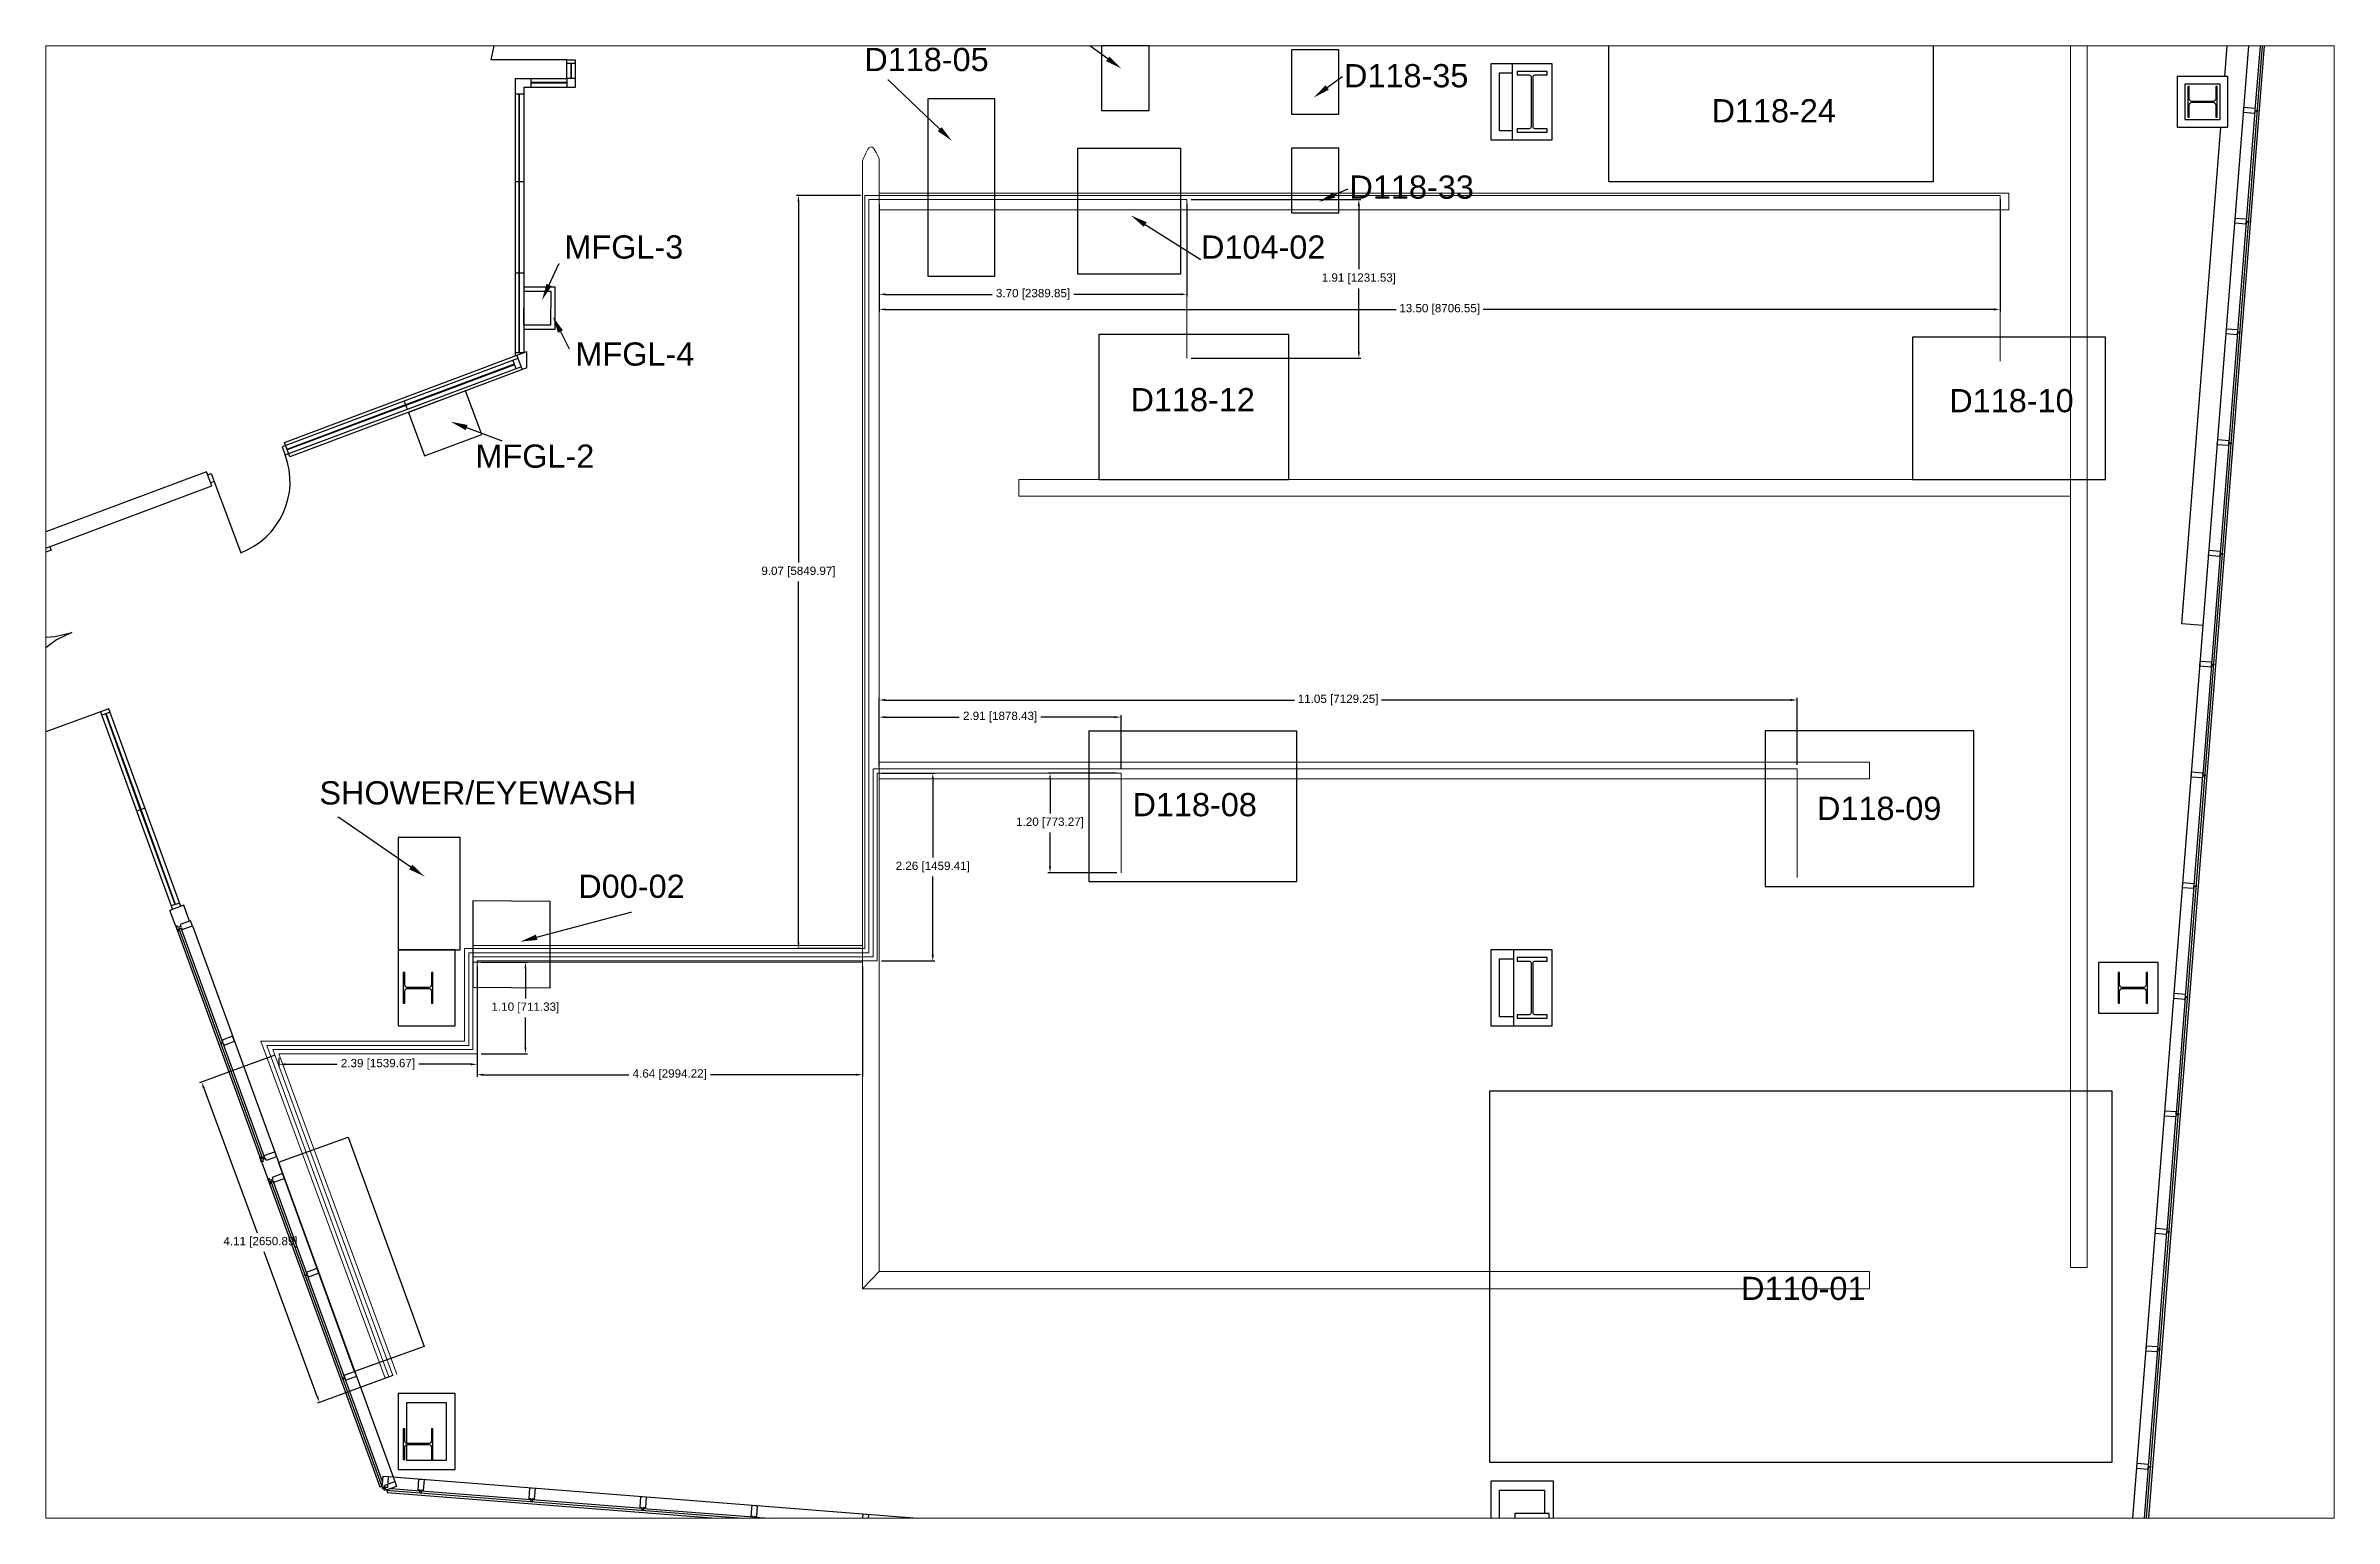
# Paper-space layout 'B-Horizontal' of a CAD drawing. Header units: metres. Extents: x -0.4 to 13.3, y 0 to 8.8.
# The model-space entities are those that its viewports show. They can reach past a viewport. Long polylines and large blocks are cut down to what shows.
import ezdxf
from ezdxf import colors
from ezdxf.entities.mleader import LeaderData, LeaderLine
from ezdxf.math import Vec2, Vec3

# ---------------------------------------------------------------- set-up
doc = ezdxf.new("R2010")
doc.units = ezdxf.units.M
doc.header["$LTSCALE"] = 50
for name, pattern in [('ACAD_ISO03W100', [30, 12, -18]), ('ACAD_ISO06W100', [36, 24, -3, 0, -3, 0, -3, 0, -3]), ('BORDER2', [22.225, 6.35, -3.175, 6.35, -3.175, 0, -3.175]), ('DASHED2', [0.375, 0.25, -0.125]), ('PHANTOM2', [31.75, 15.875, -3.175, 3.175, -3.175, 3.175, -3.175])]:
    doc.linetypes.add(name, pattern=pattern)
for name, color, linetype in [('A-COLS-EXST', 40, 'Continuous'), ('A-DOOR-EXST', 1, 'Continuous'), ('A-WALL-EXTR-EXST', 160, 'Continuous'), ('A-WALL-INTR-EXST', 9, 'Continuous'), ('A-WIND-EXST', 6, 'Continuous'), ('MACHINES', 80, 'Continuous'), ('MACHINES ADDITIONAL SPACES', 80, 'Continuous'), ('SAFETY', 2, 'Continuous'), ('TEXT', 1, 'Continuous')]:
    doc.layers.add(name, color=color, linetype=linetype)
doc.layers.add('BORDER', color=7, linetype='Continuous', lineweight=50)
doc.styles.get("Standard").update_dxf_attribs({"font": 'arial.ttf'})
doc.dimstyles.new('Standard metric', dxfattribs={"dimscale": 0, "dimtxt": 50.8, "dimasz": 76.2, "dimexe": 25.4, "dimexo": 50.8, "dimgap": 50.8, "dimtad": 0, "dimtih": 1, "dimtoh": 1, "dimzin": 0, "dimdsep": 46, "dimtxsty": 'Standard', "dimcen": -50.8, "dimadec": 0, "dimazin": 0, "dimtfac": 1, "dimtofl": 0, "dimtmove": 0, "dimatfit": 3, "dimfxl": 25.4, "dimtolj": 1, "dimtzin": 0, "dimarcsym": 0})

psp = doc.layouts.new('B-Horizontal')

msp = doc.modelspace()

# ---------------------------------------------------------------- texts
at = {"layer": 'TEXT', "char_height": 0.2794, "attachment_point": 1}
for s, insert in [('D118-05', (19.802, 27.848)), ('D118-35', (25.577, 27.653)), ('D118-24', (30.002, 27.231)), ('D118-33', (25.643, 26.312)), ('MFGL-3', (16.191, 25.591)), ('D104-02', (23.856, 25.59)), ('MFGL-4', (16.324, 24.302)), ('D118-12', (23.007, 23.753)), ('D118-10', (32.864, 23.741)), ('MFGL-2', (15.12, 23.073)), ('SHOWER/EYEWASH', (13.242, 19.019)), ('D118-08', (23.031, 18.877)), ('D118-09', (31.272, 18.832)), ('D00-02', (16.359, 17.894)), ('D110-01', (30.358, 13.053))]:
    msp.add_mtext_dynamic_manual_height_columns(s, width=0.02538, gutter_width=0.000645, heights=[0], dxfattribs=dict(at, insert=insert))

# ---------------------------------------------------------------- blocks, each defined once
blk = doc.blocks.new('WND')
for p, q in [((0, 1), (0, 0)), ((1, 1), (1, 0)), ((1, 0.53125), (0, 0.53125)), ((1, 0.46875), (0, 0.46875))]:
    blk.add_line(p, q)
blk = doc.blocks.new('WND90')
for p, q in [((1, 1), (0, 1)), ((0.46875, 0), (0.46875, 1)), ((0.53125, 0), (0.53125, 1)), ((1, 0), (0, 0))]:
    blk.add_line(p, q)
blk = doc.blocks.new('DRL')
blk.add_line((0, 0), (0, 1))
blk.add_arc((0, 0), 1, 0, 90)
blk = doc.blocks.new('DRR')
blk.add_line((0, 0), (0, 1))
blk.add_arc((0, 0), 1, 90, 180)
blk = doc.blocks.new('DBLDRE')
for p, q in [((0, 0), (1, 0)), ((0, -2), (1, -2))]:
    blk.add_line(p, q)
for centre, start, end in [((0, 0), 270, 0), ((0, -2), 0, 90)]:
    blk.add_arc(centre, 1, start, end)
blk = doc.blocks.new('*D107')
at = {"color": 0, "linetype": 'DASHED2', "lineweight": -2, "ltscale": 0.25, "transparency": 16777216}
for p, q in [((19.981, 19.218), (19.981, 20.022)), ((20.057, 19.997), (24.982, 19.997)), ((30.955, 19.997), (26.03, 19.997)), ((31.031, 19.218), (31.031, 20.022))]:
    blk.add_line(p, q, dxfattribs=at)
at = {"color": 0, "linetype": 'DASHED2', "ltscale": 0.25, "transparency": 16777216}
for points in [[(20.057, 20.01), (20.057, 19.984), (19.981, 19.997)], [(30.955, 20.01), (30.955, 19.984), (31.031, 19.997)]]:
    blk.add_solid(points, dxfattribs=at)
at = {"layer": 'Defpoints', "color": 0, "linetype": 'DASHED2', "ltscale": 0.25, "transparency": 16777216}
for p in [(19.981, 19.997), (19.981, 19.167), (31.031, 19.167)]:
    blk.add_point(p, dxfattribs=at)
at = {"color": 0, "linetype": 'DASHED2', "lineweight": 15, "ltscale": 0.25, "transparency": 16777216, "insert": (25.506, 19.997), "char_height": 0.1, "attachment_point": 5}
blk.add_mtext('\\A1;11.05 [7129.25]', dxfattribs=at)
blk = doc.blocks.new('*D108')
at = {"color": 0, "linetype": 'DASHED2', "lineweight": -2, "ltscale": 0.25, "transparency": 16777216}
for p, q in [((19.981, 19.198), (19.981, 19.816)), ((20.057, 19.791), (20.946, 19.791)), ((22.816, 19.791), (21.928, 19.791)), ((22.893, 19.168), (22.893, 19.816))]:
    blk.add_line(p, q, dxfattribs=at)
at = {"color": 0, "linetype": 'DASHED2', "ltscale": 0.25, "transparency": 16777216}
for points in [[(20.057, 19.803), (20.057, 19.778), (19.981, 19.791)], [(22.816, 19.803), (22.816, 19.778), (22.893, 19.791)]]:
    blk.add_solid(points, dxfattribs=at)
at = {"layer": 'Defpoints', "color": 0, "linetype": 'DASHED2', "ltscale": 0.25, "transparency": 16777216}
for p in [(22.893, 19.791), (19.981, 19.148), (22.893, 19.117)]:
    blk.add_point(p, dxfattribs=at)
at = {"color": 0, "linetype": 'DASHED2', "lineweight": 15, "ltscale": 0.25, "transparency": 16777216, "insert": (21.437, 19.791), "char_height": 0.1, "attachment_point": 5}
blk.add_mtext('\\A1;2.91 [1878.43]', dxfattribs=at)
blk = doc.blocks.new('*D109')
at = {"color": 0, "linetype": 'DASHED2', "lineweight": -2, "ltscale": 0.25, "transparency": 16777216}
for p, q in [((19.981, 25.95), (19.981, 24.674)), ((33.476, 26.021), (33.476, 24.674)), ((20.057, 24.7), (26.204, 24.7)), ((33.4, 24.7), (27.253, 24.7))]:
    blk.add_line(p, q, dxfattribs=at)
at = {"color": 0, "linetype": 'DASHED2', "ltscale": 0.25, "transparency": 16777216}
for points in [[(20.057, 24.712), (20.057, 24.687), (19.981, 24.7)], [(33.4, 24.712), (33.4, 24.687), (33.476, 24.7)]]:
    blk.add_solid(points, dxfattribs=at)
at = {"layer": 'Defpoints', "color": 0, "linetype": 'DASHED2', "ltscale": 0.25, "transparency": 16777216}
for p in [(19.981, 26), (33.476, 26.072), (19.981, 24.7)]:
    blk.add_point(p, dxfattribs=at)
at = {"color": 0, "linetype": 'DASHED2', "lineweight": 15, "ltscale": 0.25, "transparency": 16777216, "insert": (26.729, 24.7), "char_height": 0.1, "attachment_point": 5}
blk.add_mtext('\\A1;13.50 [8706.55]', dxfattribs=at)
blk = doc.blocks.new('*D110')
at = {"color": 0, "linetype": 'DASHED2', "lineweight": -2, "ltscale": 0.25, "transparency": 16777216}
for p, q in [((19.981, 25.971), (19.981, 24.856)), ((23.685, 25.971), (23.685, 24.856)), ((20.057, 24.881), (21.343, 24.881)), ((23.609, 24.881), (22.323, 24.881))]:
    blk.add_line(p, q, dxfattribs=at)
at = {"color": 0, "linetype": 'DASHED2', "ltscale": 0.25, "transparency": 16777216}
for points in [[(20.057, 24.894), (20.057, 24.869), (19.981, 24.881)], [(23.609, 24.894), (23.609, 24.869), (23.685, 24.881)]]:
    blk.add_solid(points, dxfattribs=at)
at = {"layer": 'Defpoints', "color": 0, "linetype": 'DASHED2', "ltscale": 0.25, "transparency": 16777216}
for p in [(19.981, 26.022), (23.685, 26.022), (19.981, 24.881)]:
    blk.add_point(p, dxfattribs=at)
at = {"color": 0, "linetype": 'DASHED2', "lineweight": 15, "ltscale": 0.25, "transparency": 16777216, "insert": (21.833, 24.881), "char_height": 0.1, "attachment_point": 5}
blk.add_mtext('\\A1;3.70 [2389.85]', dxfattribs=at)
blk = doc.blocks.new('*D111')
at = {"color": 0, "linetype": 'DASHED2', "lineweight": -2, "ltscale": 0.25, "transparency": 16777216}
for p, q in [((23.736, 26.022), (25.781, 26.022)), ((25.756, 25.946), (25.756, 25.183)), ((25.756, 24.189), (25.756, 24.953)), ((23.736, 24.113), (25.781, 24.113))]:
    blk.add_line(p, q, dxfattribs=at)
at = {"color": 0, "linetype": 'DASHED2', "ltscale": 0.25, "transparency": 16777216}
for points in [[(25.743, 25.946), (25.768, 25.946), (25.756, 26.022)], [(25.743, 24.189), (25.768, 24.189), (25.756, 24.113)]]:
    blk.add_solid(points, dxfattribs=at)
at = {"layer": 'Defpoints', "color": 0, "linetype": 'DASHED2', "ltscale": 0.25, "transparency": 16777216}
for p in [(23.685, 26.022), (23.685, 24.113), (25.756, 24.113)]:
    blk.add_point(p, dxfattribs=at)
at = {"color": 0, "linetype": 'DASHED2', "lineweight": 15, "ltscale": 0.25, "transparency": 16777216, "insert": (25.756, 25.068), "char_height": 0.1, "attachment_point": 5}
blk.add_mtext('\\A1;1.91 [1231.53]', dxfattribs=at)
blk = doc.blocks.new('*D112')
at = {"color": 0, "linetype": 'DASHED2', "lineweight": -2, "ltscale": 0.25, "transparency": 16777216}
for p, q in [((22.842, 19.117), (22.012, 19.117)), ((22.038, 19.041), (22.038, 18.632)), ((22.038, 17.994), (22.038, 18.403)), ((22.842, 17.918), (22.012, 17.918))]:
    blk.add_line(p, q, dxfattribs=at)
at = {"color": 0, "linetype": 'DASHED2', "ltscale": 0.25, "transparency": 16777216}
for points in [[(22.025, 19.041), (22.05, 19.041), (22.038, 19.117)], [(22.025, 17.994), (22.05, 17.994), (22.038, 17.918)]]:
    blk.add_solid(points, dxfattribs=at)
at = {"layer": 'Defpoints', "color": 0, "linetype": 'DASHED2', "ltscale": 0.25, "transparency": 16777216}
for p in [(22.893, 19.117), (22.038, 17.918), (22.893, 17.918)]:
    blk.add_point(p, dxfattribs=at)
at = {"color": 0, "linetype": 'DASHED2', "lineweight": 15, "ltscale": 0.25, "transparency": 16777216, "insert": (22.038, 18.517), "char_height": 0.1, "attachment_point": 5}
blk.add_mtext('\\A1;1.20 [773.27]', dxfattribs=at)
blk = doc.blocks.new('*D113')
at = {"color": 0, "linetype": 'DASHED2', "lineweight": -2, "ltscale": 0.25, "transparency": 16777216}
for p, q in [((19.756, 26.072), (18.984, 26.072)), ((19.009, 25.996), (19.009, 21.653)), ((19.009, 17.081), (19.009, 21.423)), ((19.756, 17.005), (18.984, 17.005))]:
    blk.add_line(p, q, dxfattribs=at)
at = {"color": 0, "linetype": 'DASHED2', "ltscale": 0.25, "transparency": 16777216}
for points in [[(18.997, 25.996), (19.022, 25.996), (19.009, 26.072)], [(18.997, 17.081), (19.022, 17.081), (19.009, 17.005)]]:
    blk.add_solid(points, dxfattribs=at)
at = {"layer": 'Defpoints', "color": 0, "linetype": 'DASHED2', "ltscale": 0.25, "transparency": 16777216}
for p in [(19.807, 26.072), (19.009, 17.005), (19.807, 17.005)]:
    blk.add_point(p, dxfattribs=at)
at = {"color": 0, "linetype": 'DASHED2', "ltscale": 0.25, "transparency": 16777216, "insert": (19.009, 21.538), "char_height": 0.1, "attachment_point": 5}
blk.add_mtext('\\A1;9.07 [5849.97]', dxfattribs=at)
blk = doc.blocks.new('*D114')
at = {"color": 0, "linetype": 'DASHED2', "lineweight": -2, "ltscale": 0.25, "transparency": 16777216}
for p, q in [((20.008, 19.117), (20.651, 19.117)), ((20.626, 19.041), (20.626, 18.101)), ((20.626, 16.931), (20.626, 17.871)), ((20.008, 16.855), (20.651, 16.855))]:
    blk.add_line(p, q, dxfattribs=at)
at = {"color": 0, "linetype": 'DASHED2', "ltscale": 0.25, "transparency": 16777216}
for points in [[(20.613, 19.041), (20.639, 19.041), (20.626, 19.117)], [(20.613, 16.931), (20.639, 16.931), (20.626, 16.855)]]:
    blk.add_solid(points, dxfattribs=at)
at = {"layer": 'Defpoints', "color": 0, "linetype": 'DASHED2', "ltscale": 0.25, "transparency": 16777216}
for p in [(19.957, 19.117), (19.957, 16.855), (20.626, 16.855)]:
    blk.add_point(p, dxfattribs=at)
at = {"color": 0, "linetype": 'DASHED2', "lineweight": 15, "ltscale": 0.25, "transparency": 16777216, "insert": (20.626, 17.986), "char_height": 0.1, "attachment_point": 5}
blk.add_mtext('\\A1;2.26 [1459.41]', dxfattribs=at)
blk = doc.blocks.new('*D115')
at = {"color": 0, "linetype": 'DASHED2', "lineweight": -2, "ltscale": 0.25, "transparency": 16777216}
for p, q in [((15.14, 16.79), (15.14, 15.46)), ((19.781, 16.79), (19.781, 15.46)), ((15.216, 15.486), (16.968, 15.486)), ((19.705, 15.486), (17.952, 15.486))]:
    blk.add_line(p, q, dxfattribs=at)
at = {"color": 0, "linetype": 'DASHED2', "ltscale": 0.25, "transparency": 16777216}
for points in [[(15.216, 15.498), (15.216, 15.473), (15.14, 15.486)], [(19.705, 15.498), (19.705, 15.473), (19.781, 15.486)]]:
    blk.add_solid(points, dxfattribs=at)
at = {"layer": 'Defpoints', "color": 0, "linetype": 'DASHED2', "ltscale": 0.25, "transparency": 16777216}
for p in [(15.14, 16.841), (19.781, 16.841), (15.14, 15.486)]:
    blk.add_point(p, dxfattribs=at)
at = {"color": 0, "linetype": 'DASHED2', "lineweight": 15, "ltscale": 0.25, "transparency": 16777216, "insert": (17.46, 15.486), "char_height": 0.1, "attachment_point": 5}
blk.add_mtext('\\A1;4.64 [2994.22]', dxfattribs=at)
blk = doc.blocks.new('*D116')
at = {"color": 0, "linetype": 'DASHED2', "lineweight": -2, "ltscale": 0.25, "transparency": 16777216}
for p, q in [((12.753, 15.688), (12.753, 15.585)), ((12.83, 15.611), (13.456, 15.611)), ((15.064, 15.611), (14.438, 15.611)), ((15.14, 15.688), (15.14, 15.585))]:
    blk.add_line(p, q, dxfattribs=at)
at = {"color": 0, "linetype": 'DASHED2', "ltscale": 0.25, "transparency": 16777216}
for points in [[(12.83, 15.623), (12.83, 15.598), (12.753, 15.611)], [(15.064, 15.623), (15.064, 15.598), (15.14, 15.611)]]:
    blk.add_solid(points, dxfattribs=at)
at = {"layer": 'Defpoints', "color": 0, "linetype": 'DASHED2', "ltscale": 0.25, "transparency": 16777216}
for p in [(12.753, 15.739), (15.14, 15.739), (12.753, 15.611)]:
    blk.add_point(p, dxfattribs=at)
at = {"color": 0, "linetype": 'DASHED2', "lineweight": 15, "ltscale": 0.25, "transparency": 16777216, "insert": (13.947, 15.611), "char_height": 0.1, "attachment_point": 5}
blk.add_mtext('\\A1;2.39 [1539.67]', dxfattribs=at)
blk = doc.blocks.new('*D117')
at = {"color": 0, "linetype": 'DASHED2', "lineweight": -2, "ltscale": 0.25, "transparency": 16777216}
for p, q in [((15.191, 16.841), (15.748, 16.841)), ((15.722, 16.765), (15.722, 16.405)), ((15.722, 15.815), (15.722, 16.175)), ((15.191, 15.739), (15.748, 15.739))]:
    blk.add_line(p, q, dxfattribs=at)
at = {"color": 0, "linetype": 'DASHED2', "ltscale": 0.25, "transparency": 16777216}
for points in [[(15.71, 16.765), (15.735, 16.765), (15.722, 16.841)], [(15.71, 15.815), (15.735, 15.815), (15.722, 15.739)]]:
    blk.add_solid(points, dxfattribs=at)
at = {"layer": 'Defpoints', "color": 0, "linetype": 'DASHED2', "ltscale": 0.25, "transparency": 16777216}
for p in [(15.14, 16.841), (15.722, 16.841), (15.14, 15.739)]:
    blk.add_point(p, dxfattribs=at)
at = {"color": 0, "linetype": 'DASHED2', "lineweight": 15, "ltscale": 0.25, "transparency": 16777216, "insert": (15.722, 16.29), "char_height": 0.1, "attachment_point": 5}
blk.add_mtext('\\A1;1.10 [711.33]', dxfattribs=at)
blk = doc.blocks.new('*D118')
at = {"color": 0, "linetype": 'DASHED2', "lineweight": -2, "ltscale": 0.25, "transparency": 16777216}
for p, q in [((12.706, 15.721), (11.8, 15.388)), ((11.85, 15.325), (12.491, 13.583)), ((13.216, 11.612), (12.576, 13.353)), ((14.125, 11.865), (13.219, 11.532))]:
    blk.add_line(p, q, dxfattribs=at)
at = {"color": 0, "linetype": 'DASHED2', "ltscale": 0.25, "transparency": 16777216}
for points in [[(11.862, 15.329), (11.838, 15.32), (11.824, 15.396)], [(13.228, 11.616), (13.205, 11.607), (13.243, 11.54)]]:
    blk.add_solid(points, dxfattribs=at)
at = {"layer": 'Defpoints', "color": 0, "linetype": 'DASHED2', "ltscale": 0.25, "transparency": 16777216}
for p in [(12.753, 15.739), (14.173, 11.882), (13.243, 11.54)]:
    blk.add_point(p, dxfattribs=at)
at = {"color": 0, "linetype": 'DASHED2', "lineweight": 15, "ltscale": 0.25, "transparency": 16777216, "insert": (12.533, 13.468), "char_height": 0.1, "attachment_point": 5}
blk.add_mtext('\\A1;4.11 [2650.89]', dxfattribs=at)

# ---------------------------------------------------------------- dimensions: what is measured, and where the dimension line sits
at = {"linetype": 'DASHED2', "ltscale": 0.25}
dim = msp.add_linear_dim(base=(19.009, 17.005), p1=(19.807, 26.072), p2=(19.807, 17.005), angle=90, dimstyle='Standard metric', override={"dimscale": 0.001, "dimtxt": 100}, dxfattribs=at)
dim.commit()
dim.dimension.update_dxf_attribs({"geometry": '*D113', "text_midpoint": (19.009, 21.538)})
at = {"linetype": 'DASHED2', "lineweight": 15, "ltscale": 0.25}
for base, p1, p2, picture, middle in [((19.981, 24.6997), (33.4762, 26.0721), (19.981, 26.0003), '*D109', (26.7286, 24.6997)), ((19.981, 24.881), (23.685, 26.022), (19.981, 26.022), '*D110', (21.833, 24.881)), ((19.981, 19.997), (31.031, 19.167), (19.981, 19.167), '*D107', (25.506, 19.997)), ((22.893, 19.791), (19.981, 19.148), (22.893, 19.117), '*D108', (21.437, 19.791)), ((15.14, 15.486), (19.781, 16.841), (15.14, 16.841), '*D115', (17.46, 15.486)), ((12.753, 15.611), (15.14, 15.739), (12.753, 15.739), '*D116', (13.947, 15.611))]:
    dim = msp.add_linear_dim(base=base, p1=p1, p2=p2, dimstyle='Standard metric', override={"dimscale": 0.001, "dimtxt": 100}, dxfattribs=at)
    dim.commit()
    dim.dimension.update_dxf_attribs({"geometry": picture, "text_midpoint": middle})
for base, p1, p2, picture, middle in [((25.756, 24.113), (23.685, 26.022), (23.685, 24.113), '*D111', (25.756, 25.068)), ((20.626, 16.855), (19.957, 19.117), (19.957, 16.855), '*D114', (20.626, 17.986)), ((22.038, 17.918), (22.893, 19.117), (22.893, 17.918), '*D112', (22.038, 18.517)), ((15.722, 16.841), (15.14, 15.739), (15.14, 16.841), '*D117', (15.722, 16.29))]:
    dim = msp.add_linear_dim(base=base, p1=p1, p2=p2, angle=90, dimstyle='Standard metric', override={"dimscale": 0.001, "dimtxt": 100}, dxfattribs=at)
    dim.commit()
    dim.dimension.update_dxf_attribs({"geometry": picture, "text_midpoint": middle})
dim = msp.add_aligned_dim(p1=(12.753, 15.739), p2=(14.173, 11.882), distance=-0.991, dimstyle='Standard metric', override={"dimscale": 0.001, "dimtxt": 100}, dxfattribs=at)
dim.commit()
dim.dimension.update_dxf_attribs({"geometry": '*D118', "text_midpoint": (12.533, 13.468)})

# ---------------------------------------------------------------- linework, layer by layer
at = {"layer": 'A-COLS-EXST'}
msp.add_line((27.99, 10.143), (27.99, 9.824), dxfattribs=at)
for points in [[(27.6, 26.741), (28.082, 26.741), (28.082, 27.656), (27.6, 27.656)], [(36.217, 27.503), (35.608, 27.503), (35.608, 26.894), (36.217, 26.894)], [(36.125, 27.411), (35.7, 27.411), (35.7, 26.986), (36.125, 26.986)], [(14.189, 16.988), (14.189, 16.073), (14.877, 16.073), (14.877, 16.988)], [(28.082, 16.073), (28.082, 16.988), (27.616, 16.988), (27.616, 16.073)], [(35.378, 16.835), (34.66, 16.835), (34.66, 16.226), (35.378, 16.226)], [(14.189, 11.649), (14.189, 10.734), (14.877, 10.734), (14.877, 11.649)], [(27.343, 10.593), (27.343, 9.69), (28.098, 9.69), (28.098, 10.593)]]:
    msp.add_lwpolyline(points, close=True, dxfattribs=at)
for points in [[(27.661, 27.563), (27.661, 27.522), (27.807, 27.522, -0.414214), (27.829, 27.5), (27.829, 26.898, -0.414214), (27.807, 26.875), (27.661, 26.875), (27.661, 26.834), (28.021, 26.834), (28.021, 26.875), (27.875, 26.875, -0.414214), (27.853, 26.898), (27.853, 27.5, -0.414214), (27.875, 27.522), (28.021, 27.522), (28.021, 27.563)], [(36.091, 27.015), (36.091, 27.383), (36.073, 27.383), (36.073, 27.237, -0.414214), (36.04, 27.204), (35.786, 27.204, -0.414214), (35.754, 27.237), (35.754, 27.383), (35.736, 27.383), (35.736, 27.015), (35.754, 27.015), (35.754, 27.16, -0.414214), (35.786, 27.193), (36.04, 27.193, -0.414214), (36.073, 27.16), (36.073, 27.015)], [(27.807, 16.854, -0.414214), (27.829, 16.832), (27.829, 16.23, -0.414214), (27.807, 16.207), (27.661, 16.207), (27.661, 16.166), (28.021, 16.166), (28.021, 16.207), (27.875, 16.207, -0.414214), (27.853, 16.23), (27.853, 16.832, -0.414214), (27.875, 16.854), (28.021, 16.854), (28.021, 16.895), (27.661, 16.895), (27.661, 16.854)], [(14.608, 16.715), (14.59, 16.715), (14.59, 16.569, -0.414214), (14.557, 16.536), (14.303, 16.536, -0.414214), (14.27, 16.569), (14.27, 16.715), (14.252, 16.715), (14.252, 16.347), (14.27, 16.347), (14.27, 16.492, -0.414214), (14.303, 16.525), (14.557, 16.525, -0.414214), (14.59, 16.492), (14.59, 16.347), (14.608, 16.347)], [(35.251, 16.347), (35.251, 16.715), (35.233, 16.715), (35.233, 16.569, -0.414214), (35.201, 16.536), (34.947, 16.536, -0.414214), (34.914, 16.569), (34.914, 16.715), (34.896, 16.715), (34.896, 16.347), (34.914, 16.347), (34.914, 16.492, -0.414214), (34.947, 16.525), (35.201, 16.525, -0.414214), (35.233, 16.492), (35.233, 16.347)], [(14.608, 11.223), (14.59, 11.223), (14.59, 11.078, -0.414214), (14.557, 11.045), (14.303, 11.045, -0.414214), (14.27, 11.078), (14.27, 11.223), (14.252, 11.223), (14.252, 10.855), (14.27, 10.855), (14.27, 11.001, -0.414214), (14.303, 11.034), (14.557, 11.034, -0.414214), (14.59, 11.001), (14.59, 10.855), (14.608, 10.855)], [(27.635, 10.201), (27.635, 10.143), (27.79, 10.143, -0.414214), (27.823, 10.11), (27.823, 9.857, -0.414214), (27.79, 9.824), (27.635, 9.824), (27.635, 9.766), (28.047, 9.766), (28.047, 9.824), (27.892, 9.824, -0.414214), (27.859, 9.857), (27.859, 10.11, -0.414214), (27.892, 10.143), (28.047, 10.143), (28.047, 10.201)]]:
    msp.add_lwpolyline(points, format="xyb", close=True, dxfattribs=at)
for points in [[(14.296, 11.046), (14.296, 11.541), (14.769, 11.541), (14.769, 10.842), (14.296, 10.842), (14.296, 11.032)], [(27.635, 9.798), (27.451, 9.798), (27.451, 10.485), (27.99, 10.485), (27.99, 10.201)]]:
    msp.add_lwpolyline(points, dxfattribs=at)
at = {"layer": 'A-WALL-EXTR-EXST'}
for p, q in [((36.181, 27.503), (36.427, 30.634)), ((34.976, 8.9), (36.68, 30.551)), ((35.166, 8.885), (36.87, 30.536)), ((35.662, 20.913), (36.133, 26.894)), ((35.92, 20.893), (35.662, 20.913)), ((11.512, 17.273), (13.969, 10.522)), ((11.713, 17.279), (14.148, 10.587)), ((13.969, 10.522), (13.993, 10.531)), ((14.058, 10.482), (14.056, 10.457)), ((14.071, 10.647), (35.085, 8.993)), ((14.056, 10.457), (35.07, 8.803))]:
    msp.add_line(p, q, dxfattribs=at)
for points in [[(36.541, 27.086), (36.539, 27.06), (36.406, 27.071), (36.411, 27.134), (36.544, 27.124), (36.542, 27.098), (36.574, 27.096), (36.573, 27.083)], [(36.436, 25.752), (36.434, 25.727), (36.301, 25.737), (36.306, 25.8), (36.439, 25.79), (36.437, 25.765), (36.469, 25.762), (36.468, 25.75)], [(36.331, 24.419), (36.329, 24.393), (36.196, 24.404), (36.201, 24.467), (36.334, 24.457), (36.332, 24.431), (36.364, 24.429), (36.363, 24.416)], [(36.226, 23.085), (36.224, 23.06), (36.091, 23.07), (36.096, 23.133), (36.229, 23.123), (36.227, 23.098), (36.259, 23.095), (36.258, 23.083)], [(36.121, 21.752), (36.119, 21.726), (35.986, 21.737), (35.991, 21.8), (36.124, 21.79), (36.122, 21.764), (36.154, 21.762), (36.153, 21.749)], [(36.016, 20.418), (36.014, 20.393), (35.881, 20.403), (35.886, 20.466), (36.019, 20.456), (36.017, 20.431), (36.049, 20.428), (36.048, 20.416)], [(35.911, 19.085), (35.909, 19.059), (35.776, 19.07), (35.781, 19.133), (35.914, 19.122), (35.912, 19.097), (35.944, 19.095), (35.943, 19.082)], [(35.806, 17.751), (35.804, 17.726), (35.672, 17.736), (35.677, 17.799), (35.809, 17.789), (35.807, 17.764), (35.839, 17.761), (35.838, 17.749)], [(35.701, 16.417), (35.7, 16.392), (35.567, 16.403), (35.572, 16.466), (35.704, 16.455), (35.702, 16.43), (35.734, 16.428), (35.733, 16.415)], [(35.59, 15.003), (35.588, 14.978), (35.455, 14.988), (35.46, 15.051), (35.593, 15.041), (35.591, 15.016), (35.623, 15.013), (35.622, 15.001)], [(12.687, 14.212), (12.695, 14.19), (12.82, 14.236), (12.799, 14.295), (12.673, 14.25), (12.682, 14.227), (12.646, 14.214), (12.638, 14.237), (12.62, 14.23), (12.641, 14.17), (12.659, 14.177), (12.651, 14.199)], [(35.479, 13.589), (35.477, 13.563), (35.344, 13.574), (35.349, 13.637), (35.482, 13.627), (35.48, 13.601), (35.511, 13.599), (35.511, 13.586)], [(13.097, 13.086), (13.088, 13.11), (13.214, 13.155), (13.235, 13.096), (13.11, 13.05), (13.101, 13.074), (13.072, 13.063), (13.067, 13.075)], [(35.368, 12.174), (35.366, 12.149), (35.233, 12.159), (35.238, 12.222), (35.371, 12.212), (35.369, 12.187), (35.4, 12.184), (35.399, 12.172)], [(13.549, 11.844), (13.54, 11.868), (13.666, 11.914), (13.687, 11.854), (13.562, 11.808), (13.553, 11.832), (13.523, 11.822), (13.519, 11.833)], [(35.256, 10.76), (35.254, 10.734), (35.121, 10.745), (35.126, 10.808), (35.259, 10.798), (35.257, 10.772), (35.289, 10.77), (35.288, 10.757)], [(14.023, 10.517), (13.997, 10.519), (14.008, 10.652), (14.071, 10.647), (14.061, 10.514), (14.035, 10.516), (14.033, 10.484), (14.02, 10.485)], [(14.032, 10.518), (14.023, 10.541), (14.148, 10.587), (14.17, 10.527), (14.045, 10.482), (14.036, 10.506), (14.006, 10.495), (14.002, 10.507)], [(14.454, 10.483), (14.429, 10.485), (14.44, 10.618), (14.503, 10.613), (14.492, 10.48), (14.467, 10.482), (14.465, 10.45), (14.452, 10.451)], [(15.791, 10.378), (15.766, 10.38), (15.777, 10.513), (15.84, 10.508), (15.829, 10.375), (15.804, 10.377), (15.802, 10.345), (15.789, 10.346)], [(17.128, 10.273), (17.103, 10.275), (17.113, 10.408), (17.177, 10.403), (17.166, 10.27), (17.141, 10.272), (17.139, 10.24), (17.126, 10.241)], [(18.465, 10.167), (18.44, 10.169), (18.45, 10.302), (18.514, 10.297), (18.503, 10.164), (18.478, 10.166), (18.476, 10.135), (18.463, 10.136)], [(19.802, 10.062), (19.777, 10.064), (19.787, 10.197), (19.851, 10.192), (19.84, 10.059), (19.815, 10.061), (19.812, 10.03), (19.8, 10.031)], [(21.139, 9.957), (21.114, 9.959), (21.124, 10.092), (21.188, 10.087), (21.177, 9.954), (21.152, 9.956), (21.149, 9.924), (21.137, 9.925)]]:
    msp.add_lwpolyline(points, close=True, dxfattribs=at)
at = {"layer": 'A-WALL-EXTR-EXST', "extrusion": (0, 0, -1)}
for points in [[(-11.538, 17.257), (-11.53, 17.28), (-11.512, 17.273), (-11.534, 17.214), (-11.552, 17.22), (-11.544, 17.242), (-11.579, 17.256), (-11.588, 17.233), (-11.713, 17.279), (-11.691, 17.338), (-11.566, 17.293), (-11.574, 17.27)], [(-12.085, 15.867), (-12.094, 15.843), (-12.219, 15.888), (-12.197, 15.948), (-12.072, 15.902), (-12.081, 15.879), (-12.051, 15.868), (-12.055, 15.856)], [(-12.586, 14.49), (-12.578, 14.512), (-12.703, 14.558), (-12.725, 14.498), (-12.6, 14.452), (-12.591, 14.475), (-12.556, 14.462), (-12.564, 14.439), (-12.546, 14.433), (-12.524, 14.493), (-12.542, 14.499), (-12.55, 14.477)]]:
    msp.add_lwpolyline(points, close=True, dxfattribs=at)
at = {"layer": 'A-WALL-INTR-EXST'}
for p, q in [((16.222, 27.705), (16.327, 27.705)), ((16.222, 27.48), (16.222, 27.705)), ((16.327, 27.375), (16.327, 27.705)), ((27.6, 27.656), (27.343, 27.656)), ((27.343, 27.656), (27.343, 26.741)), ((15.597, 27.48), (16.222, 27.48)), ((15.597, 27.48), (15.597, 24.137)), ((15.701, 27.375), (16.327, 27.375)), ((15.701, 27.375), (15.701, 24.177)), ((27.451, 27.548), (27.6, 27.548)), ((27.451, 26.849), (27.451, 27.548)), ((27.343, 26.741), (27.6, 26.741)), ((27.6, 26.849), (27.451, 26.849)), ((15.631, 24.108), (12.794, 23.046)), ((12.82, 23.098), (15.741, 24.192)), ((12.831, 22.947), (15.667, 24.01)), ((15.741, 23.995), (12.884, 22.925)), ((15.617, 24.145), (15.681, 23.973)), ((15.741, 23.995), (15.741, 24.192)), ((12.794, 23.046), (12.831, 22.947)), ((12.884, 22.925), (12.82, 23.098)), ((11.882, 22.746), (9.833, 21.979)), ((11.946, 22.574), (11.882, 22.746)), ((11.896, 22.709), (11.937, 22.725)), ((11.974, 22.627), (11.933, 22.611)), ((11.937, 22.725), (11.974, 22.627)), ((9.898, 21.807), (11.946, 22.574)), ((9.898, 21.807), (9.833, 21.979)), ((9.913, 21.765), (9.898, 21.807)), ((10.011, 21.801), (9.913, 21.765)), ((9.996, 21.843), (10.011, 21.801)), ((10.706, 19.892), (10.608, 19.856)), ((10.608, 19.856), (11.474, 17.476)), ((11.572, 17.511), (10.706, 19.892)), ((11.61, 17.525), (11.443, 17.464)), ((11.512, 17.273), (11.443, 17.464)), ((11.679, 17.334), (11.61, 17.525)), ((27.616, 16.988), (27.343, 16.988)), ((27.343, 16.988), (27.343, 16.073)), ((27.451, 16.88), (27.616, 16.88)), ((27.451, 16.181), (27.451, 16.88)), ((27.343, 16.073), (27.616, 16.073)), ((27.616, 16.181), (27.451, 16.181))]:
    msp.add_line(p, q, dxfattribs=at)
at = {"layer": 'A-WIND-EXST'}
for p, q in [((35.139, 8.862), (36.847, 30.562)), ((36.548, 27.098), (36.645, 28.319)), ((36.443, 25.764), (36.547, 27.085)), ((36.339, 24.431), (36.442, 25.752)), ((36.234, 23.097), (36.338, 24.418)), ((36.129, 21.764), (36.233, 23.085)), ((36.024, 20.43), (36.128, 21.751)), ((35.919, 19.097), (36.023, 20.418)), ((35.814, 17.763), (35.918, 19.084)), ((35.709, 16.43), (35.813, 17.751)), ((11.577, 17.243), (11.553, 17.234)), ((11.553, 17.234), (12.051, 15.868)), ((11.577, 17.243), (12.075, 15.876)), ((35.598, 15.015), (35.708, 16.417)), ((12.055, 15.856), (12.552, 14.489)), ((12.079, 15.865), (12.576, 14.498)), ((35.486, 13.601), (35.597, 15.003)), ((12.552, 14.489), (12.576, 14.498)), ((12.661, 14.191), (12.685, 14.2)), ((12.661, 14.191), (14.002, 10.507)), ((12.685, 14.2), (13.091, 13.084)), ((35.375, 12.186), (35.485, 13.588)), ((13.095, 13.072), (13.543, 11.842)), ((35.264, 10.772), (35.374, 12.174)), ((13.547, 11.83), (14.002, 10.58)), ((35.152, 9.357), (35.263, 10.759)), ((14.044, 10.483), (34.971, 8.837)), ((14.106, 10.504), (14.454, 10.477)), ((14.467, 10.476), (15.791, 10.372)), ((15.804, 10.371), (17.128, 10.266)), ((17.141, 10.265), (18.465, 10.161)), ((18.478, 10.16), (19.802, 10.056)), ((19.814, 10.055), (21.139, 9.951))]:
    msp.add_line(p, q, dxfattribs=at)
at = {"layer": 'BORDER', "color": 18, "linetype": 'BORDER2', "lineweight": 15, "ltscale": 0.25, "true_color": 0x000000}
for p, q in [((33.476, 26.072), (19.807, 26.072)), ((19.807, 26.072), (19.807, 17.005)), ((33.476, 24.078), (33.476, 26.072)), ((19.807, 17.005), (14.99, 17.005)), ((14.99, 17.005), (14.99, 15.889)), ((14.99, 15.889), (12.538, 15.889)), ((12.538, 15.889), (14.032, 11.831))]:
    msp.add_line(p, q, dxfattribs=at)
at = {"layer": 'BORDER', "color": 18, "linetype": 'ACAD_ISO03W100', "lineweight": 15, "ltscale": 0.25, "true_color": 0x000000}
for p, q in [((23.685, 26.022), (19.857, 26.022)), ((19.857, 26.022), (19.857, 16.955)), ((23.685, 24.113), (23.685, 26.022)), ((19.857, 16.955), (15.04, 16.955)), ((15.04, 16.955), (15.04, 15.839)), ((15.04, 15.839), (12.61, 15.839)), ((12.61, 15.839), (14.079, 11.848))]:
    msp.add_line(p, q, dxfattribs=at)
at = {"layer": 'BORDER', "lineweight": 20}
for p, q in [((33.583, 25.9), (33.583, 26.1)), ((19.981, 19.307), (19.981, 13.117)), ((31.903, 19.248), (31.903, 19.048)), ((31.903, 13.117), (31.902, 12.906))]:
    msp.add_line(p, q, dxfattribs=at)
at = {"layer": 'BORDER', "color": 18, "linetype": 'PHANTOM2', "lineweight": 15, "ltscale": 0.25, "true_color": 0x000000}
for p, q in [((19.907, 19.167), (19.907, 16.905)), ((19.907, 19.167), (31.031, 19.167)), ((31.031, 19.167), (31.031, 17.861)), ((19.907, 16.905), (15.089, 16.905)), ((15.09, 16.905), (15.09, 15.789)), ((15.09, 15.789), (12.682, 15.789)), ((12.682, 15.789), (14.126, 11.865))]:
    msp.add_line(p, q, dxfattribs=at)
at = {"layer": 'BORDER', "color": 18, "linetype": 'ACAD_ISO06W100', "lineweight": 15, "ltscale": 0.25, "true_color": 0x000000}
for p, q in [((19.957, 19.117), (22.893, 19.117)), ((19.957, 19.117), (19.957, 16.855)), ((22.893, 19.117), (22.893, 17.918)), ((19.957, 16.855), (15.14, 16.855)), ((15.14, 16.855), (15.14, 15.739)), ((15.14, 15.739), (12.753, 15.739)), ((12.753, 15.739), (14.173, 11.882))]:
    msp.add_line(p, q, dxfattribs=at)
at = {"layer": 'BORDER', "color": 30, "linetype": 'PHANTOM2', "ltscale": 0.25, "true_color": 0xf8991e}
msp.add_line((15.09, 16.855), (15.089, 16.855), dxfattribs=at)
at = {"layer": 'BORDER', "lineweight": 20}
msp.add_lwpolyline([(34.525, 29.401), (34.525, 13.163), (34.325, 13.163), (34.325, 29.401)], close=True, dxfattribs=at)
for points in [[(19.781, 12.906), (19.781, 26.49)], [(19.981, 26.512), (19.981, 13.117)], [(33.583, 25.9), (19.981, 25.9), (19.981, 26.1), (33.583, 26.1)], [(34.325, 22.451), (21.662, 22.451), (21.662, 22.651), (34.325, 22.651)], [(31.903, 19.048), (19.981, 19.048), (19.981, 19.248), (31.903, 19.248)], [(19.781, 16.841), (15.089, 16.841), (15.089, 17.041), (19.781, 17.041)], [(31.902, 12.906), (19.781, 12.906), (19.981, 13.117), (31.903, 13.117)]]:
    msp.add_lwpolyline(points, dxfattribs=at)
at = {"layer": 'BORDER', "lineweight": 15}
msp.add_spline([(19.781, 26.49), (19.884, 26.657), (19.981, 26.512)], degree=3, dxfattribs=at)
at = {"layer": 'MACHINES'}
for points in [[(23.23, 27.871), (22.659, 27.871), (22.659, 27.093), (23.23, 27.093)], [(28.767, 27.95), (32.669, 27.95), (32.669, 26.234), (28.767, 26.234)], [(25.516, 27.826), (24.946, 27.826), (24.946, 27.049), (25.516, 27.049)], [(21.373, 27.235), (20.566, 27.235), (20.566, 25.099), (21.373, 25.099)], [(22.373, 26.642), (23.607, 26.642), (23.607, 25.123), (22.373, 25.123)], [(25.516, 26.641), (24.946, 26.641), (24.946, 25.864), (25.516, 25.864)], [(15.7, 24.513), (16.03, 24.513), (16.033, 24.916), (15.703, 24.916)], [(15.701, 24.461), (16.082, 24.461), (16.082, 24.969), (15.701, 24.969)], [(22.63, 24.4), (24.909, 24.4), (24.909, 22.649), (22.63, 22.649)], [(34.746, 24.365), (32.421, 24.365), (32.421, 22.651), (34.746, 22.651)], [(14.313, 23.46), (14.508, 22.937), (15.198, 23.195), (15.002, 23.718)], [(22.509, 19.625), (25.007, 19.625), (25.007, 17.807), (22.509, 17.807)], [(33.158, 19.625), (30.648, 19.625), (30.648, 17.75), (33.158, 17.75)], [(15.089, 16.539), (16.021, 16.531), (16.021, 17.573), (15.089, 17.581)], [(12.749, 14.433), (13.588, 14.733), (14.505, 12.214), (13.666, 11.914)]]:
    msp.add_lwpolyline(points, close=True, dxfattribs=at)
at = {"layer": 'MACHINES ADDITIONAL SPACES'}
msp.add_lwpolyline([(34.827, 15.288), (27.33, 15.288), (27.33, 10.82), (34.827, 10.82)], close=True, dxfattribs=at)
at = {"layer": 'SAFETY'}
msp.add_lwpolyline([(14.938, 18.341), (14.189, 18.341), (14.189, 16.988), (14.938, 16.988)], close=True, dxfattribs=at)

# ---------------------------------------------------------------- block references
at = {"layer": 'A-DOOR-EXST'}
for name, p, xscale, yscale, zscale, rotation in [('DRL', (16.222, 27.705), 0.9144, 0.9144, 0.9144, 90), ('DRR', (11.974, 22.627), 0.9144, 0.9144, 0.9144, 200.528768355872), ('DBLDRE', (10.608, 19.856), 1.016, 1.016, 1.016, 199.9999999999899)]:
    msp.add_blockref(name, p, dxfattribs=dict(at, xscale=xscale, yscale=yscale, zscale=zscale, rotation=rotation))
at = {"layer": 'A-WIND-EXST'}
for name, p, xscale, yscale, zscale in [('WND90', (16.222, 27.48), 0.104775, 0.1809750000000462, 0.104775), ('WND90', (15.597, 26.236), 0.104775, 1.054469552027244, 0.104775), ('WND', (15.786, 27.375), 0.4365625000000347, 0.1047749999999538, 0.4365625000000347), ('WND90', (15.597, 25.137), 0.1047750000000115, 1.098919552027244, 0.1047750000000115), ('WND90', (15.597, 24.177), 0.104775, 0.9606423004059063, 0.104775)]:
    msp.add_blockref(name, p, dxfattribs=dict(at, xscale=xscale, yscale=yscale, zscale=zscale))
for name, p, xscale, yscale, zscale, rotation in [('WND', (14.299, 23.497), 1.39698538271093, 0.104775, 1.39698538271093, 20.52876835590846), ('WND', (12.87, 22.962), 1.52609436280996, 0.1047749999999076, 1.52609436280996, 20.52876835590846), ('WND90', (11.043, 18.659), 0.1047750000000346, 1.228961934408107, 0.1047750000000346, 19.99999999998884), ('WND90', (11.459, 17.517), 0.1047749999999769, 1.215278148027644, 0.1047749999999769, 19.99999999998884)]:
    msp.add_blockref(name, p, dxfattribs=dict(at, xscale=xscale, yscale=yscale, zscale=zscale, rotation=rotation))

msp.set_redraw_order([(e.dxf.handle, doc.entitydb.next_handle()) for e in msp.query("TEXT MTEXT ATTDEF DIMENSION ARC_DIMENSION")])  # texts and dimensions are drawn at this point

# ---------------------------------------------------------------- leaders
at = {"layer": 'TEXT'}
ml = msp.add_multileader_mtext('Standard', dxfattribs=at)
ml.set_content('', color=256)
ml.set_leader_properties()
ml.build(insert=Vec2(0, 0))
ml.multileader.update_dxf_attribs({"text_right_attachment_type": 6, "dogleg_length": 0.36, "arrow_head_size": 0.203})
ctx = ml.context
ctx.base_point, ctx.char_height, ctx.arrow_head_size, ctx.landing_gap_size, ctx.plane_origin = Vec3(22.325, 28.004), 0.00457, 0.203, 0.00229, Vec3(22.897, 27.599)
ctx.right_attachment, ctx.text_align_type = 6, 2
notes = []
notes.append((ctx, [(0, (1, 1, 0), (22.338, 28.002), (-1, 0), 0.00914, [(0, [(22.897, 27.599)], 0, [])])]))
ctx.mtext.insert, ctx.mtext.alignment, ctx.mtext.flow_direction = Vec3(22.327, 28.006), 3, 5
ml = msp.add_multileader_mtext('Standard', dxfattribs=at)
ml.set_content('', color=256)
ml.set_leader_properties()
ml.build(insert=Vec2(0, 0))
ml.multileader.update_dxf_attribs({"text_right_attachment_type": 6, "dogleg_length": 0.36, "arrow_head_size": 0.203})
ctx = ml.context
ctx.base_point, ctx.char_height, ctx.arrow_head_size, ctx.landing_gap_size, ctx.plane_origin = Vec3(20.082, 27.461), 0.00457, 0.203, 0.00229, Vec3(20.856, 26.73)
ctx.right_attachment, ctx.text_align_type = 6, 2
notes.append((ctx, [(0, (1, 1, 0), (20.095, 27.459), (-1, 0), 0.00914, [(0, [(20.856, 26.73)], 0, [])])]))
ctx.mtext.insert, ctx.mtext.alignment, ctx.mtext.flow_direction = Vec3(20.084, 27.463), 3, 5
ml = msp.add_multileader_mtext('Standard', dxfattribs=at)
ml.set_content('', color=256)
ml.set_leader_properties()
ml.build(insert=Vec2(0, 0))
ml.multileader.update_dxf_attribs({"text_right_attachment_type": 6, "dogleg_length": 0.36, "arrow_head_size": 0.203})
ctx = ml.context
ctx.base_point, ctx.char_height, ctx.arrow_head_size, ctx.landing_gap_size, ctx.plane_origin = Vec3(25.559, 27.501), 0.00457, 0.203, 0.00229, Vec3(25.212, 27.25)
ctx.right_attachment = 6
notes.append((ctx, [(0, (1, 1, 0), (25.55, 27.501), (1, 0), 0.00914, [(0, [(25.212, 27.25)], 0, [])])]))
ctx.mtext.insert, ctx.mtext.flow_direction = Vec3(25.562, 27.503), 5
ml = msp.add_multileader_mtext('Standard', dxfattribs=at)
ml.set_content('', color=256)
ml.set_leader_properties()
ml.build(insert=Vec2(0, 0))
ml.multileader.update_dxf_attribs({"text_right_attachment_type": 6, "dogleg_length": 0.36, "arrow_head_size": 0.203})
ctx = ml.context
ctx.base_point, ctx.char_height, ctx.arrow_head_size, ctx.landing_gap_size, ctx.plane_origin = Vec3(25.624, 26.146), 0.00457, 0.203, 0.00229, Vec3(25.274, 25.995)
ctx.right_attachment = 6
notes.append((ctx, [(0, (1, 1, 0), (25.615, 26.146), (1, 0), 0.00914, [(0, [(25.274, 25.995)], 0, [])])]))
ctx.mtext.insert, ctx.mtext.flow_direction = Vec3(25.626, 26.148), 5
ml = msp.add_multileader_mtext('Standard', dxfattribs=at)
ml.set_content('', color=256)
ml.set_leader_properties()
ml.build(insert=Vec2(0, 0))
ml.multileader.update_dxf_attribs({"text_right_attachment_type": 6, "dogleg_length": 0.36, "arrow_head_size": 0.203})
ctx = ml.context
ctx.base_point, ctx.char_height, ctx.arrow_head_size, ctx.landing_gap_size, ctx.plane_origin = Vec3(23.853, 25.303), 0.00457, 0.203, 0.00229, Vec3(23.013, 25.83)
ctx.right_attachment = 6
notes.append((ctx, [(0, (1, 1, 0), (23.844, 25.303), (1, 0), 0.00914, [(0, [(23.013, 25.83)], 0, [])])]))
ctx.mtext.insert, ctx.mtext.flow_direction = Vec3(23.856, 25.305), 5
ml = msp.add_multileader_mtext('Standard', dxfattribs=at)
ml.set_content('', color=256)
ml.set_leader_properties()
ml.build(insert=Vec2(0, 0))
ml.multileader.update_dxf_attribs({"text_right_attachment_type": 6, "dogleg_length": 0.36, "arrow_head_size": 0.203})
ctx = ml.context
ctx.base_point, ctx.char_height, ctx.arrow_head_size, ctx.landing_gap_size, ctx.plane_origin = Vec3(16.134, 25.248), 0.00457, 0.203, 0.00229, Vec3(15.921, 24.81)
ctx.right_attachment = 6
notes.append((ctx, [(0, (1, 1, 0), (16.125, 25.248), (1, 0), 0.00914, [(0, [(15.921, 24.81)], 0, [])])]))
ctx.mtext.insert, ctx.mtext.flow_direction = Vec3(16.137, 25.25), 5
ml = msp.add_multileader_mtext('Standard', dxfattribs=at)
ml.set_content('', color=256)
ml.set_leader_properties()
ml.build(insert=Vec2(0, 0))
ml.multileader.update_dxf_attribs({"text_right_attachment_type": 6, "dogleg_length": 0.36, "arrow_head_size": 0.203})
ctx = ml.context
ctx.base_point, ctx.char_height, ctx.arrow_head_size, ctx.landing_gap_size, ctx.plane_origin, ctx.plane_x_axis, ctx.plane_y_axis = Vec3(16.251, 24.224), 0.00457, 0.203, 0.00229, Vec3(16.053, 24.849), Vec3(0.610658, -0.791895), Vec3(0.791895, 0.610658)
ctx.right_attachment = 6
notes.append((ctx, [(0, (1, 1, 0), (16.246, 24.232), (0.610658, -0.791895), 0.00914, [(0, [(16.052, 24.613)], 0, [])])]))
ctx.mtext.insert, ctx.mtext.text_direction, ctx.mtext.rotation, ctx.mtext.flow_direction = Vec3(16.254, 24.224), Vec3(0.610658, -0.791895), 5.36928, 5
ml = msp.add_multileader_mtext('Standard', dxfattribs=at)
ml.set_content('', color=256)
ml.set_leader_properties()
ml.build(insert=Vec2(0, 0))
ml.multileader.update_dxf_attribs({"text_right_attachment_type": 6, "dogleg_length": 0.36, "arrow_head_size": 0.203})
ctx = ml.context
ctx.base_point, ctx.char_height, ctx.arrow_head_size, ctx.landing_gap_size, ctx.plane_origin = Vec3(15.44, 23.123), 0.00457, 0.203, 0.00229, Vec3(14.824, 23.347)
ctx.right_attachment = 6
notes.append((ctx, [(0, (1, 1, 0), (15.431, 23.123), (1, 0), 0.00914, [(0, [(14.824, 23.347)], 0, [])])]))
ctx.mtext.insert, ctx.mtext.flow_direction = Vec3(15.442, 23.125), 5
ml = msp.add_multileader_mtext('Standard', dxfattribs=at)
ml.set_content('', color=256)
ml.set_leader_properties()
ml.build(insert=Vec2(0, 0))
ml.multileader.update_dxf_attribs({"text_right_attachment_type": 6, "dogleg_length": 0.36, "arrow_head_size": 0.203})
ctx = ml.context
ctx.base_point, ctx.char_height, ctx.arrow_head_size, ctx.landing_gap_size, ctx.plane_origin = Vec3(13.462, 18.585), 0.00457, 0.203, 0.00229, Vec3(14.509, 17.871)
ctx.right_attachment, ctx.text_align_type = 6, 2
notes.append((ctx, [(0, (1, 1, 0), (13.476, 18.583), (-1, 0), 0.00914, [(0, [(14.509, 17.871)], 0, [])])]))
ctx.mtext.insert, ctx.mtext.alignment, ctx.mtext.flow_direction = Vec3(13.465, 18.587), 3, 5
ml = msp.add_multileader_mtext('Standard', dxfattribs=at)
ml.set_content('', color=256)
ml.set_leader_properties()
ml.build(insert=Vec2(0, 0))
ml.multileader.update_dxf_attribs({"text_right_attachment_type": 6, "dogleg_length": 0.36, "arrow_head_size": 0.203})
ctx = ml.context
ctx.base_point, ctx.char_height, ctx.arrow_head_size, ctx.landing_gap_size, ctx.plane_origin = Vec3(16.999, 17.444), 0.00457, 0.203, 0.00229, Vec3(15.661, 17.088)
ctx.right_attachment = 6
notes.append((ctx, [(0, (1, 1, 0), (16.99, 17.444), (1, 0), 0.00914, [(0, [(15.661, 17.088)], 0, [])])]))
ctx.mtext.insert, ctx.mtext.flow_direction = Vec3(17.002, 17.446), 5
for ctx, leaders in notes:
    for number, flags, end, landing, length, lines in leaders:
        leader = LeaderData()
        leader.index, (leader.has_last_leader_line, leader.has_dogleg_vector, leader.attachment_direction) = number, flags
        leader.last_leader_point, leader.dogleg_vector, leader.dogleg_length = Vec3(end), Vec3(landing), length
        for number, points, colour, breaks in lines:
            line = LeaderLine()
            line.index, line.vertices, line.color, line.breaks = number, Vec3.list(points), colors.encode_raw_color(colour), breaks
            leader.lines.append(line)
        ctx.leaders.append(leader)

# ---------------------------------------------------------------- viewports
at = {"layer": 'BORDER', "color": 30, "linetype": 'DASHED2', "true_color": 0xf8991e, "view_target_point": (22.008, 30.478)}
psp.add_viewport(center=(6.438, 4.387), size=(13.776, 8.86396), view_center_point=(1.715, -11.469), view_height=17.72791, dxfattribs=at)

doc.saveas('drawing.dxf')
